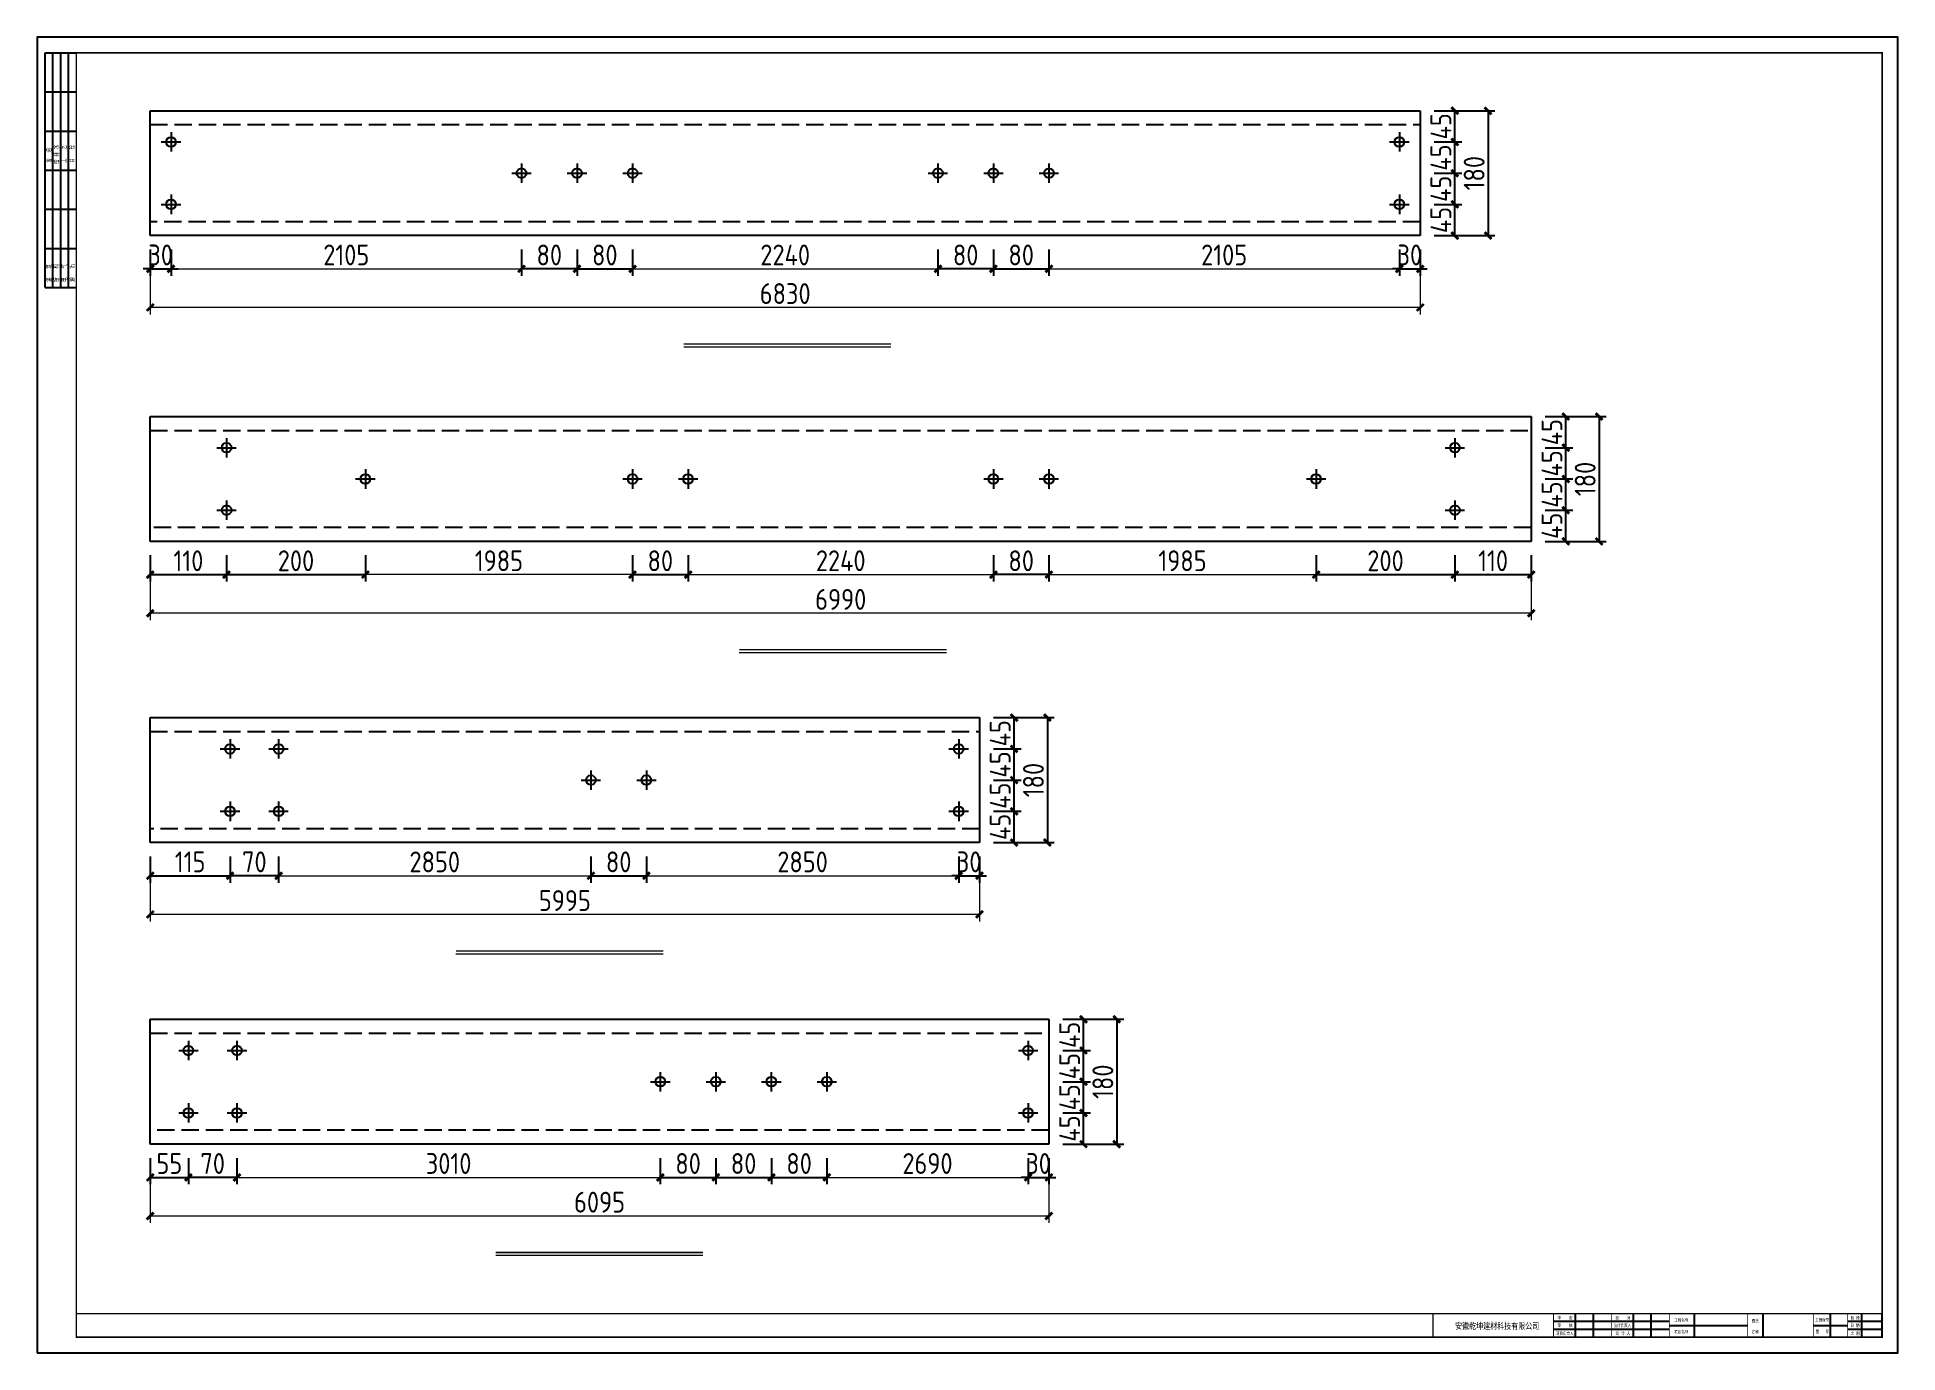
# Model space of a CAD drawing. Extents: x -196983 to 471790, y -783661 to 190401.
# Drawn here: x 317265 to 344076, y -106617 to -87654 of the extents above; entities that cross this region are included whole.
import ezdxf

# ---------------------------------------------------------------- set-up
doc = ezdxf.new("R2010")
doc.units = 0
doc.header["$LTSCALE"] = 1000
doc.header["$MEASUREMENT"] = 0
doc.linetypes.add('DASH', pattern=[0.35, 0.25, -0.1])
doc.layers.add('_TCH_MASK', color=7, linetype='Continuous')
doc.layers.add('PUB_TITLE', color=4, linetype='Continuous')
doc.styles.get("Standard").update_dxf_attribs({"font": 'gbenor.shx', "bigfont": 'gbcbig.shx'})
doc.styles.add('图框', font='')
doc.styles.get('图框').set_extended_font_data('SimSun')
doc.dimstyles.get("Standard").update_dxf_attribs({"dimscale": 100, "dimtxt": 3.5, "dimasz": 1, "dimexe": 2.5, "dimexo": 3, "dimgap": 1.5, "dimtad": 1, "dimdec": 0, "dimzin": 0, "dimdsep": 46, "dimtxsty": 'Standard', "dimblk": 'ARCHTICK', "dimcen": 0.09, "dimadec": 0, "dimazin": 0, "dimtfac": 1, "dimtdec": 0, "dimtix": 1, "dimtmove": 2, "dimatfit": 3, "dimfxl": 1, "dimtolj": 1, "dimtzin": 0, "dimarcsym": 0})

msp = doc.modelspace()

# ---------------------------------------------------------------- texts
at = {"layer": '_TCH_MASK', "lineweight": 15, "char_height": 300, "attachment_point": 5}
for s, insert in [('\\A1;2105', (321718.6, -90792.6)), ('\\A1;2240', (328043.6, -90792.6)), ('\\A1;2105', (334368.6, -90792.6)), ('\\A1;6830', (328043.6, -91349.7)), ('\\A1;1985', (323918.6, -95200.5)), ('\\A1;2240', (328843.6, -95200.5)), ('\\A1;1985', (333768.6, -95200.5)), ('\\A1;6990', (328843.6, -95757.7)), ('\\A1;2850', (322993.6, -99541.3)), ('\\A1;2850', (328293.6, -99541.3)), ('\\A1;5995', (324868.6, -100098.4)), ('\\A1;3010', (323193.6, -103888.8)), ('\\A1;2690', (330093.6, -103888.8)), ('\\A1;6095', (325368.6, -104445.9))]:
    msp.add_mtext(s, dxfattribs=dict(at, insert=insert))

# ---------------------------------------------------------------- blocks, each defined once
blk = doc.blocks.new('_ArchTick')
at = {"color": 0, "linetype": 'ByBlock', "const_width": 0.4}
blk.add_lwpolyline([(-0.5, -0.5), (0.5, 0.5)], dxfattribs=at)
blk = doc.blocks.new('*D1357')
at = {"layer": '_TCH_MASK', "color": 0, "lineweight": -2}
for p, q in [((318894, -90714), (318894, -91093)), ((319194, -90714), (319194, -91093)), ((318894, -90993), (318794, -90993)), ((318894, -90993), (319194, -90993)), ((319194, -90993), (319294, -90993))]:
    blk.add_line(p, q, dxfattribs=at)
at = {"layer": 'Defpoints', "color": 0}
for p in [(318894, -90514), (319194, -90514), (319194, -90993)]:
    blk.add_point(p, dxfattribs=at)
at = {"layer": '_TCH_MASK', "color": 0, "lineweight": -2, "xscale": 100, "yscale": 100, "zscale": 100}
blk.add_blockref('_ArchTick', (318894, -90993), dxfattribs=at)
at = {"layer": '_TCH_MASK', "color": 0, "lineweight": -2, "xscale": 100, "yscale": 100, "zscale": 100, "rotation": 180}
blk.add_blockref('_ArchTick', (319194, -90993), dxfattribs=at)
at = {"layer": '_TCH_MASK', "color": 0, "lineweight": 15, "insert": (319044, -90793), "char_height": 300, "attachment_point": 5}
blk.add_mtext('\\A1;30', dxfattribs=at)
blk = doc.blocks.new('*D1474')
at = {"layer": '_TCH_MASK', "color": 0, "lineweight": -2}
for p, q in [((336894, -90714), (336894, -91093)), ((337194, -90714), (337194, -91093)), ((336894, -90993), (336794, -90993)), ((336894, -90993), (337194, -90993)), ((337194, -90993), (337294, -90993))]:
    blk.add_line(p, q, dxfattribs=at)
at = {"layer": 'Defpoints', "color": 0}
for p in [(336894, -90514), (337194, -90514), (337194, -90993)]:
    blk.add_point(p, dxfattribs=at)
at = {"layer": '_TCH_MASK', "color": 0, "lineweight": -2, "xscale": 100, "yscale": 100, "zscale": 100}
blk.add_blockref('_ArchTick', (336894, -90993), dxfattribs=at)
at = {"layer": '_TCH_MASK', "color": 0, "lineweight": -2, "xscale": 100, "yscale": 100, "zscale": 100, "rotation": 180}
blk.add_blockref('_ArchTick', (337194, -90993), dxfattribs=at)
at = {"layer": '_TCH_MASK', "color": 0, "lineweight": 15, "insert": (337044, -90793), "char_height": 300, "attachment_point": 5}
blk.add_mtext('\\A1;30', dxfattribs=at)
blk = doc.blocks.new('*D1358')
at = {"layer": '_TCH_MASK', "color": 0, "lineweight": -2}
for p, q in [((337394, -90064), (337792, -90064)), ((337692, -90514), (337692, -90064)), ((337394, -90514), (337792, -90514))]:
    blk.add_line(p, q, dxfattribs=at)
at = {"layer": 'Defpoints', "color": 0}
for p in [(337194, -90064), (337692, -90064), (337194, -90514)]:
    blk.add_point(p, dxfattribs=at)
at = {"layer": '_TCH_MASK', "color": 0, "lineweight": -2, "xscale": 100, "yscale": 100, "zscale": 100}
for p, rotation in [((337692, -90064), 90), ((337692, -90514), 270)]:
    blk.add_blockref('_ArchTick', p, dxfattribs=dict(at, rotation=rotation))
at = {"layer": '_TCH_MASK', "color": 0, "lineweight": 15, "insert": (337492, -90289), "char_height": 300, "attachment_point": 5, "rotation": 90}
blk.add_mtext('\\A1;45', dxfattribs=at)
blk = doc.blocks.new('*D1480')
at = {"layer": '_TCH_MASK', "color": 0, "lineweight": -2}
for p, q in [((337394, -89614), (337792, -89614)), ((337692, -90064), (337692, -89614)), ((337394, -90064), (337792, -90064))]:
    blk.add_line(p, q, dxfattribs=at)
at = {"layer": 'Defpoints', "color": 0}
for p in [(337194, -89614), (337692, -89614), (337194, -90064)]:
    blk.add_point(p, dxfattribs=at)
at = {"layer": '_TCH_MASK', "color": 0, "lineweight": -2, "xscale": 100, "yscale": 100, "zscale": 100}
for p, rotation in [((337692, -89614), 90), ((337692, -90064), 270)]:
    blk.add_blockref('_ArchTick', p, dxfattribs=dict(at, rotation=rotation))
at = {"layer": '_TCH_MASK', "color": 0, "lineweight": 15, "insert": (337492, -89839), "char_height": 300, "attachment_point": 5, "rotation": 90}
blk.add_mtext('\\A1;45', dxfattribs=at)
blk = doc.blocks.new('*D1481')
at = {"layer": '_TCH_MASK', "color": 0, "lineweight": -2}
for p, q in [((337394, -89164), (337792, -89164)), ((337692, -89614), (337692, -89164)), ((337394, -89614), (337792, -89614))]:
    blk.add_line(p, q, dxfattribs=at)
at = {"layer": 'Defpoints', "color": 0}
for p in [(337194, -89164), (337692, -89164), (337194, -89614)]:
    blk.add_point(p, dxfattribs=at)
at = {"layer": '_TCH_MASK', "color": 0, "lineweight": -2, "xscale": 100, "yscale": 100, "zscale": 100}
for p, rotation in [((337692, -89164), 90), ((337692, -89614), 270)]:
    blk.add_blockref('_ArchTick', p, dxfattribs=dict(at, rotation=rotation))
at = {"layer": '_TCH_MASK', "color": 0, "lineweight": 15, "insert": (337492, -89389), "char_height": 300, "attachment_point": 5, "rotation": 90}
blk.add_mtext('\\A1;45', dxfattribs=at)
blk = doc.blocks.new('*D1482')
at = {"layer": '_TCH_MASK', "color": 0, "lineweight": -2}
for p, q in [((337394, -88714), (337792, -88714)), ((337692, -89164), (337692, -88714)), ((337394, -89164), (337792, -89164))]:
    blk.add_line(p, q, dxfattribs=at)
at = {"layer": 'Defpoints', "color": 0}
for p in [(337194, -88714), (337692, -88714), (337194, -89164)]:
    blk.add_point(p, dxfattribs=at)
at = {"layer": '_TCH_MASK', "color": 0, "lineweight": -2, "xscale": 100, "yscale": 100, "zscale": 100}
for p, rotation in [((337692, -88714), 90), ((337692, -89164), 270)]:
    blk.add_blockref('_ArchTick', p, dxfattribs=dict(at, rotation=rotation))
at = {"layer": '_TCH_MASK', "color": 0, "lineweight": 15, "insert": (337492, -88939), "char_height": 300, "attachment_point": 5, "rotation": 90}
blk.add_mtext('\\A1;45', dxfattribs=at)
blk = doc.blocks.new('*D1483')
at = {"layer": '_TCH_MASK', "color": 0, "lineweight": -2}
for p, q in [((337394, -88714), (338271, -88714)), ((338171, -88714), (338171, -90514)), ((337394, -90514), (338271, -90514))]:
    blk.add_line(p, q, dxfattribs=at)
at = {"layer": 'Defpoints', "color": 0}
for p in [(337194, -88714), (337194, -90514), (338171, -90514)]:
    blk.add_point(p, dxfattribs=at)
at = {"layer": '_TCH_MASK', "color": 0, "lineweight": -2, "xscale": 100, "yscale": 100, "zscale": 100}
for p, rotation in [((338171, -88714), 90), ((338171, -90514), 270)]:
    blk.add_blockref('_ArchTick', p, dxfattribs=dict(at, rotation=rotation))
at = {"layer": '_TCH_MASK', "color": 0, "lineweight": 15, "insert": (337971, -89614), "char_height": 300, "attachment_point": 5, "rotation": 90}
blk.add_mtext('\\A1;180', dxfattribs=at)
blk = doc.blocks.new('*D1299')
at = {"layer": '_TCH_MASK', "color": 0, "lineweight": -2}
for p, q in [((331044, -90714), (331044, -91093)), ((331844, -90714), (331844, -91093)), ((331044, -90993), (331844, -90993))]:
    blk.add_line(p, q, dxfattribs=at)
at = {"layer": 'Defpoints', "color": 0}
for p in [(331044, -90514), (331844, -90514), (331844, -90993)]:
    blk.add_point(p, dxfattribs=at)
at = {"layer": '_TCH_MASK', "color": 0, "lineweight": -2, "xscale": 100, "yscale": 100, "zscale": 100, "rotation": 180}
blk.add_blockref('_ArchTick', (331044, -90993), dxfattribs=at)
at = {"layer": '_TCH_MASK', "color": 0, "lineweight": -2, "xscale": 100, "yscale": 100, "zscale": 100}
blk.add_blockref('_ArchTick', (331844, -90993), dxfattribs=at)
at = {"layer": '_TCH_MASK', "color": 0, "lineweight": 15, "insert": (331444, -90793), "char_height": 300, "attachment_point": 5}
blk.add_mtext('\\A1;80', dxfattribs=at)
blk = doc.blocks.new('*D1300')
at = {"layer": '_TCH_MASK', "color": 0, "lineweight": -2}
for p, q in [((330244, -90714), (330244, -91093)), ((331044, -90714), (331044, -91093)), ((331044, -90993), (330244, -90993))]:
    blk.add_line(p, q, dxfattribs=at)
at = {"layer": 'Defpoints', "color": 0}
for p in [(330244, -90514), (331044, -90514), (330244, -90993)]:
    blk.add_point(p, dxfattribs=at)
at = {"layer": '_TCH_MASK', "color": 0, "lineweight": -2, "xscale": 100, "yscale": 100, "zscale": 100, "rotation": 180}
blk.add_blockref('_ArchTick', (330244, -90993), dxfattribs=at)
at = {"layer": '_TCH_MASK', "color": 0, "lineweight": -2, "xscale": 100, "yscale": 100, "zscale": 100}
blk.add_blockref('_ArchTick', (331044, -90993), dxfattribs=at)
at = {"layer": '_TCH_MASK', "color": 0, "lineweight": 15, "insert": (330644, -90793), "char_height": 300, "attachment_point": 5}
blk.add_mtext('\\A1;80', dxfattribs=at)
blk = doc.blocks.new('*D1301')
at = {"layer": '_TCH_MASK', "color": 0, "lineweight": -2}
for p, q in [((325044, -90714), (325044, -91093)), ((325844, -90714), (325844, -91093)), ((325044, -90993), (325844, -90993))]:
    blk.add_line(p, q, dxfattribs=at)
at = {"layer": 'Defpoints', "color": 0}
for p in [(325044, -90514), (325844, -90514), (325844, -90993)]:
    blk.add_point(p, dxfattribs=at)
at = {"layer": '_TCH_MASK', "color": 0, "lineweight": -2, "xscale": 100, "yscale": 100, "zscale": 100, "rotation": 180}
blk.add_blockref('_ArchTick', (325044, -90993), dxfattribs=at)
at = {"layer": '_TCH_MASK', "color": 0, "lineweight": -2, "xscale": 100, "yscale": 100, "zscale": 100}
blk.add_blockref('_ArchTick', (325844, -90993), dxfattribs=at)
at = {"layer": '_TCH_MASK', "color": 0, "lineweight": 15, "insert": (325444, -90793), "char_height": 300, "attachment_point": 5}
blk.add_mtext('\\A1;80', dxfattribs=at)
blk = doc.blocks.new('*D1302')
at = {"layer": '_TCH_MASK', "color": 0, "lineweight": -2}
for p, q in [((324244, -90714), (324244, -91093)), ((325044, -90714), (325044, -91093)), ((325044, -90993), (324244, -90993))]:
    blk.add_line(p, q, dxfattribs=at)
at = {"layer": 'Defpoints', "color": 0}
for p in [(324244, -90514), (325044, -90514), (324244, -90993)]:
    blk.add_point(p, dxfattribs=at)
at = {"layer": '_TCH_MASK', "color": 0, "lineweight": -2, "xscale": 100, "yscale": 100, "zscale": 100, "rotation": 180}
blk.add_blockref('_ArchTick', (324244, -90993), dxfattribs=at)
at = {"layer": '_TCH_MASK', "color": 0, "lineweight": -2, "xscale": 100, "yscale": 100, "zscale": 100}
blk.add_blockref('_ArchTick', (325044, -90993), dxfattribs=at)
at = {"layer": '_TCH_MASK', "color": 0, "lineweight": 15, "insert": (324644, -90793), "char_height": 300, "attachment_point": 5}
blk.add_mtext('\\A1;80', dxfattribs=at)
blk = doc.blocks.new('*D1303')
at = {"layer": '_TCH_MASK', "color": 0, "lineweight": -2}
for p, q in [((318894, -95122), (318894, -95501)), ((319994, -95122), (319994, -95501)), ((318894, -95401), (319994, -95401))]:
    blk.add_line(p, q, dxfattribs=at)
at = {"layer": 'Defpoints', "color": 0}
for p in [(318894, -94922), (319994, -94922), (319994, -95401)]:
    blk.add_point(p, dxfattribs=at)
at = {"layer": '_TCH_MASK', "color": 0, "lineweight": -2, "xscale": 100, "yscale": 100, "zscale": 100, "rotation": 180}
blk.add_blockref('_ArchTick', (318894, -95401), dxfattribs=at)
at = {"layer": '_TCH_MASK', "color": 0, "lineweight": -2, "xscale": 100, "yscale": 100, "zscale": 100}
blk.add_blockref('_ArchTick', (319994, -95401), dxfattribs=at)
at = {"layer": '_TCH_MASK', "color": 0, "lineweight": 15, "insert": (319444, -95201), "char_height": 300, "attachment_point": 5}
blk.add_mtext('\\A1;110', dxfattribs=at)
blk = doc.blocks.new('*D1304')
at = {"layer": '_TCH_MASK', "color": 0, "lineweight": -2}
for p, q in [((319994, -95122), (319994, -95501)), ((321994, -95122), (321994, -95501)), ((319994, -95401), (321994, -95401))]:
    blk.add_line(p, q, dxfattribs=at)
at = {"layer": 'Defpoints', "color": 0}
for p in [(319994, -94922), (321994, -94922), (321994, -95401)]:
    blk.add_point(p, dxfattribs=at)
at = {"layer": '_TCH_MASK', "color": 0, "lineweight": -2, "xscale": 100, "yscale": 100, "zscale": 100, "rotation": 180}
blk.add_blockref('_ArchTick', (319994, -95401), dxfattribs=at)
at = {"layer": '_TCH_MASK', "color": 0, "lineweight": -2, "xscale": 100, "yscale": 100, "zscale": 100}
blk.add_blockref('_ArchTick', (321994, -95401), dxfattribs=at)
at = {"layer": '_TCH_MASK', "color": 0, "lineweight": 15, "insert": (320994, -95201), "char_height": 300, "attachment_point": 5}
blk.add_mtext('\\A1;200', dxfattribs=at)
blk = doc.blocks.new('*D1305')
at = {"layer": '_TCH_MASK', "color": 0, "lineweight": -2}
for p, q in [((335694, -95122), (335694, -95501)), ((337694, -95122), (337694, -95501)), ((335694, -95401), (337694, -95401))]:
    blk.add_line(p, q, dxfattribs=at)
at = {"layer": 'Defpoints', "color": 0}
for p in [(335694, -94922), (337694, -94922), (337694, -95401)]:
    blk.add_point(p, dxfattribs=at)
at = {"layer": '_TCH_MASK', "color": 0, "lineweight": -2, "xscale": 100, "yscale": 100, "zscale": 100, "rotation": 180}
blk.add_blockref('_ArchTick', (335694, -95401), dxfattribs=at)
at = {"layer": '_TCH_MASK', "color": 0, "lineweight": -2, "xscale": 100, "yscale": 100, "zscale": 100}
blk.add_blockref('_ArchTick', (337694, -95401), dxfattribs=at)
at = {"layer": '_TCH_MASK', "color": 0, "lineweight": 15, "insert": (336694, -95201), "char_height": 300, "attachment_point": 5}
blk.add_mtext('\\A1;200', dxfattribs=at)
blk = doc.blocks.new('*D1410')
at = {"layer": '_TCH_MASK', "color": 0, "lineweight": -2}
for p, q in [((337694, -95122), (337694, -95501)), ((338794, -95122), (338794, -95501)), ((337694, -95401), (338794, -95401))]:
    blk.add_line(p, q, dxfattribs=at)
at = {"layer": 'Defpoints', "color": 0}
for p in [(337694, -94922), (338794, -94922), (338794, -95401)]:
    blk.add_point(p, dxfattribs=at)
at = {"layer": '_TCH_MASK', "color": 0, "lineweight": -2, "xscale": 100, "yscale": 100, "zscale": 100, "rotation": 180}
blk.add_blockref('_ArchTick', (337694, -95401), dxfattribs=at)
at = {"layer": '_TCH_MASK', "color": 0, "lineweight": -2, "xscale": 100, "yscale": 100, "zscale": 100}
blk.add_blockref('_ArchTick', (338794, -95401), dxfattribs=at)
at = {"layer": '_TCH_MASK', "color": 0, "lineweight": 15, "insert": (338244, -95201), "char_height": 300, "attachment_point": 5}
blk.add_mtext('\\A1;110', dxfattribs=at)
blk = doc.blocks.new('*D1306')
at = {"layer": '_TCH_MASK', "color": 0, "lineweight": -2}
for p, q in [((338994, -94472), (339392, -94472)), ((339292, -94922), (339292, -94472)), ((338994, -94922), (339392, -94922))]:
    blk.add_line(p, q, dxfattribs=at)
at = {"layer": 'Defpoints', "color": 0}
for p in [(338794, -94472), (339292, -94472), (338794, -94922)]:
    blk.add_point(p, dxfattribs=at)
at = {"layer": '_TCH_MASK', "color": 0, "lineweight": -2, "xscale": 100, "yscale": 100, "zscale": 100}
for p, rotation in [((339292, -94472), 90), ((339292, -94922), 270)]:
    blk.add_blockref('_ArchTick', p, dxfattribs=dict(at, rotation=rotation))
at = {"layer": '_TCH_MASK', "color": 0, "lineweight": 15, "insert": (339092, -94697), "char_height": 300, "attachment_point": 5, "rotation": 90}
blk.add_mtext('\\A1;45', dxfattribs=at)
blk = doc.blocks.new('*D1411')
at = {"layer": '_TCH_MASK', "color": 0, "lineweight": -2}
for p, q in [((338994, -94022), (339392, -94022)), ((339292, -94472), (339292, -94022)), ((338994, -94472), (339392, -94472))]:
    blk.add_line(p, q, dxfattribs=at)
at = {"layer": 'Defpoints', "color": 0}
for p in [(338794, -94022), (339292, -94022), (338794, -94472)]:
    blk.add_point(p, dxfattribs=at)
at = {"layer": '_TCH_MASK', "color": 0, "lineweight": -2, "xscale": 100, "yscale": 100, "zscale": 100}
for p, rotation in [((339292, -94022), 90), ((339292, -94472), 270)]:
    blk.add_blockref('_ArchTick', p, dxfattribs=dict(at, rotation=rotation))
at = {"layer": '_TCH_MASK', "color": 0, "lineweight": 15, "insert": (339092, -94247), "char_height": 300, "attachment_point": 5, "rotation": 90}
blk.add_mtext('\\A1;45', dxfattribs=at)
blk = doc.blocks.new('*D1412')
at = {"layer": '_TCH_MASK', "color": 0, "lineweight": -2}
for p, q in [((338994, -93572), (339392, -93572)), ((339292, -94022), (339292, -93572)), ((338994, -94022), (339392, -94022))]:
    blk.add_line(p, q, dxfattribs=at)
at = {"layer": 'Defpoints', "color": 0}
for p in [(338794, -93572), (339292, -93572), (338794, -94022)]:
    blk.add_point(p, dxfattribs=at)
at = {"layer": '_TCH_MASK', "color": 0, "lineweight": -2, "xscale": 100, "yscale": 100, "zscale": 100}
for p, rotation in [((339292, -93572), 90), ((339292, -94022), 270)]:
    blk.add_blockref('_ArchTick', p, dxfattribs=dict(at, rotation=rotation))
at = {"layer": '_TCH_MASK', "color": 0, "lineweight": 15, "insert": (339092, -93797), "char_height": 300, "attachment_point": 5, "rotation": 90}
blk.add_mtext('\\A1;45', dxfattribs=at)
blk = doc.blocks.new('*D1413')
at = {"layer": '_TCH_MASK', "color": 0, "lineweight": -2}
for p, q in [((338994, -93122), (339392, -93122)), ((339292, -93572), (339292, -93122)), ((338994, -93572), (339392, -93572))]:
    blk.add_line(p, q, dxfattribs=at)
at = {"layer": 'Defpoints', "color": 0}
for p in [(338794, -93122), (339292, -93122), (338794, -93572)]:
    blk.add_point(p, dxfattribs=at)
at = {"layer": '_TCH_MASK', "color": 0, "lineweight": -2, "xscale": 100, "yscale": 100, "zscale": 100}
for p, rotation in [((339292, -93122), 90), ((339292, -93572), 270)]:
    blk.add_blockref('_ArchTick', p, dxfattribs=dict(at, rotation=rotation))
at = {"layer": '_TCH_MASK', "color": 0, "lineweight": 15, "insert": (339092, -93347), "char_height": 300, "attachment_point": 5, "rotation": 90}
blk.add_mtext('\\A1;45', dxfattribs=at)
blk = doc.blocks.new('*D1414')
at = {"layer": '_TCH_MASK', "color": 0, "lineweight": -2}
for p, q in [((338994, -93122), (339871, -93122)), ((339771, -93122), (339771, -94922)), ((338994, -94922), (339871, -94922))]:
    blk.add_line(p, q, dxfattribs=at)
at = {"layer": 'Defpoints', "color": 0}
for p in [(338794, -93122), (338794, -94922), (339771, -94922)]:
    blk.add_point(p, dxfattribs=at)
at = {"layer": '_TCH_MASK', "color": 0, "lineweight": -2, "xscale": 100, "yscale": 100, "zscale": 100}
for p, rotation in [((339771, -93122), 90), ((339771, -94922), 270)]:
    blk.add_blockref('_ArchTick', p, dxfattribs=dict(at, rotation=rotation))
at = {"layer": '_TCH_MASK', "color": 0, "lineweight": 15, "insert": (339571, -94022), "char_height": 300, "attachment_point": 5, "rotation": 90}
blk.add_mtext('\\A1;180', dxfattribs=at)
blk = doc.blocks.new('*D1307')
at = {"layer": '_TCH_MASK', "color": 0, "lineweight": -2}
for p, q in [((331044, -95122), (331044, -95501)), ((331844, -95122), (331844, -95501)), ((331844, -95401), (331044, -95401))]:
    blk.add_line(p, q, dxfattribs=at)
at = {"layer": 'Defpoints', "color": 0}
for p in [(331044, -94922), (331844, -94922), (331044, -95401)]:
    blk.add_point(p, dxfattribs=at)
at = {"layer": '_TCH_MASK', "color": 0, "lineweight": -2, "xscale": 100, "yscale": 100, "zscale": 100, "rotation": 180}
blk.add_blockref('_ArchTick', (331044, -95401), dxfattribs=at)
at = {"layer": '_TCH_MASK', "color": 0, "lineweight": -2, "xscale": 100, "yscale": 100, "zscale": 100}
blk.add_blockref('_ArchTick', (331844, -95401), dxfattribs=at)
at = {"layer": '_TCH_MASK', "color": 0, "lineweight": 15, "insert": (331444, -95201), "char_height": 300, "attachment_point": 5}
blk.add_mtext('\\A1;80', dxfattribs=at)
blk = doc.blocks.new('*D1308')
at = {"layer": '_TCH_MASK', "color": 0, "lineweight": -2}
for p, q in [((325844, -95122), (325844, -95501)), ((326644, -95122), (326644, -95501)), ((325844, -95401), (326644, -95401))]:
    blk.add_line(p, q, dxfattribs=at)
at = {"layer": 'Defpoints', "color": 0}
for p in [(325844, -94922), (326644, -94922), (326644, -95401)]:
    blk.add_point(p, dxfattribs=at)
at = {"layer": '_TCH_MASK', "color": 0, "lineweight": -2, "xscale": 100, "yscale": 100, "zscale": 100, "rotation": 180}
blk.add_blockref('_ArchTick', (325844, -95401), dxfattribs=at)
at = {"layer": '_TCH_MASK', "color": 0, "lineweight": -2, "xscale": 100, "yscale": 100, "zscale": 100}
blk.add_blockref('_ArchTick', (326644, -95401), dxfattribs=at)
at = {"layer": '_TCH_MASK', "color": 0, "lineweight": 15, "insert": (326244, -95201), "char_height": 300, "attachment_point": 5}
blk.add_mtext('\\A1;80', dxfattribs=at)
blk = doc.blocks.new('*D1309')
at = {"layer": '_TCH_MASK', "color": 0, "lineweight": -2}
for p, q in [((318894, -99462), (318894, -99841)), ((320044, -99462), (320044, -99841)), ((318894, -99741), (320044, -99741))]:
    blk.add_line(p, q, dxfattribs=at)
at = {"layer": 'Defpoints', "color": 0}
for p in [(318894, -99262), (320044, -99262), (320044, -99741)]:
    blk.add_point(p, dxfattribs=at)
at = {"layer": '_TCH_MASK', "color": 0, "lineweight": -2, "xscale": 100, "yscale": 100, "zscale": 100, "rotation": 180}
blk.add_blockref('_ArchTick', (318894, -99741), dxfattribs=at)
at = {"layer": '_TCH_MASK', "color": 0, "lineweight": -2, "xscale": 100, "yscale": 100, "zscale": 100}
blk.add_blockref('_ArchTick', (320044, -99741), dxfattribs=at)
at = {"layer": '_TCH_MASK', "color": 0, "lineweight": 15, "insert": (319469, -99541), "char_height": 300, "attachment_point": 5}
blk.add_mtext('\\A1;115', dxfattribs=at)
blk = doc.blocks.new('*D1310')
at = {"layer": '_TCH_MASK', "color": 0, "lineweight": -2}
for p, q in [((325244, -99462), (325244, -99841)), ((326044, -99462), (326044, -99841)), ((325244, -99741), (326044, -99741))]:
    blk.add_line(p, q, dxfattribs=at)
at = {"layer": 'Defpoints', "color": 0}
for p in [(325244, -99262), (326044, -99262), (326044, -99741)]:
    blk.add_point(p, dxfattribs=at)
at = {"layer": '_TCH_MASK', "color": 0, "lineweight": -2, "xscale": 100, "yscale": 100, "zscale": 100, "rotation": 180}
blk.add_blockref('_ArchTick', (325244, -99741), dxfattribs=at)
at = {"layer": '_TCH_MASK', "color": 0, "lineweight": -2, "xscale": 100, "yscale": 100, "zscale": 100}
blk.add_blockref('_ArchTick', (326044, -99741), dxfattribs=at)
at = {"layer": '_TCH_MASK', "color": 0, "lineweight": 15, "insert": (325644, -99541), "char_height": 300, "attachment_point": 5}
blk.add_mtext('\\A1;80', dxfattribs=at)
blk = doc.blocks.new('*D1415')
at = {"layer": '_TCH_MASK', "color": 0, "lineweight": -2}
for p, q in [((330544, -99462), (330544, -99841)), ((330844, -99462), (330844, -99841)), ((330544, -99741), (330444, -99741)), ((330544, -99741), (330844, -99741)), ((330844, -99741), (330944, -99741))]:
    blk.add_line(p, q, dxfattribs=at)
at = {"layer": 'Defpoints', "color": 0}
for p in [(330544, -99262), (330844, -99262), (330844, -99741)]:
    blk.add_point(p, dxfattribs=at)
at = {"layer": '_TCH_MASK', "color": 0, "lineweight": -2, "xscale": 100, "yscale": 100, "zscale": 100}
blk.add_blockref('_ArchTick', (330544, -99741), dxfattribs=at)
at = {"layer": '_TCH_MASK', "color": 0, "lineweight": -2, "xscale": 100, "yscale": 100, "zscale": 100, "rotation": 180}
blk.add_blockref('_ArchTick', (330844, -99741), dxfattribs=at)
at = {"layer": '_TCH_MASK', "color": 0, "lineweight": 15, "insert": (330694, -99541), "char_height": 300, "attachment_point": 5}
blk.add_mtext('\\A1;30', dxfattribs=at)
blk = doc.blocks.new('*D1311')
at = {"layer": '_TCH_MASK', "color": 0, "lineweight": -2}
for p, q in [((331044, -98812), (331442, -98812)), ((331342, -99262), (331342, -98812)), ((331044, -99262), (331442, -99262))]:
    blk.add_line(p, q, dxfattribs=at)
at = {"layer": 'Defpoints', "color": 0}
for p in [(330844, -98812), (331342, -98812), (330844, -99262)]:
    blk.add_point(p, dxfattribs=at)
at = {"layer": '_TCH_MASK', "color": 0, "lineweight": -2, "xscale": 100, "yscale": 100, "zscale": 100}
for p, rotation in [((331342, -98812), 90), ((331342, -99262), 270)]:
    blk.add_blockref('_ArchTick', p, dxfattribs=dict(at, rotation=rotation))
at = {"layer": '_TCH_MASK', "color": 0, "lineweight": 15, "insert": (331142, -99037), "char_height": 300, "attachment_point": 5, "rotation": 90}
blk.add_mtext('\\A1;45', dxfattribs=at)
blk = doc.blocks.new('*D1416')
at = {"layer": '_TCH_MASK', "color": 0, "lineweight": -2}
for p, q in [((331044, -98362), (331442, -98362)), ((331342, -98812), (331342, -98362)), ((331044, -98812), (331442, -98812))]:
    blk.add_line(p, q, dxfattribs=at)
at = {"layer": 'Defpoints', "color": 0}
for p in [(330844, -98362), (331342, -98362), (330844, -98812)]:
    blk.add_point(p, dxfattribs=at)
at = {"layer": '_TCH_MASK', "color": 0, "lineweight": -2, "xscale": 100, "yscale": 100, "zscale": 100}
for p, rotation in [((331342, -98362), 90), ((331342, -98812), 270)]:
    blk.add_blockref('_ArchTick', p, dxfattribs=dict(at, rotation=rotation))
at = {"layer": '_TCH_MASK', "color": 0, "lineweight": 15, "insert": (331142, -98587), "char_height": 300, "attachment_point": 5, "rotation": 90}
blk.add_mtext('\\A1;45', dxfattribs=at)
blk = doc.blocks.new('*D1417')
at = {"layer": '_TCH_MASK', "color": 0, "lineweight": -2}
for p, q in [((331044, -97912), (331442, -97912)), ((331342, -98362), (331342, -97912)), ((331044, -98362), (331442, -98362))]:
    blk.add_line(p, q, dxfattribs=at)
at = {"layer": 'Defpoints', "color": 0}
for p in [(330844, -97912), (331342, -97912), (330844, -98362)]:
    blk.add_point(p, dxfattribs=at)
at = {"layer": '_TCH_MASK', "color": 0, "lineweight": -2, "xscale": 100, "yscale": 100, "zscale": 100}
for p, rotation in [((331342, -97912), 90), ((331342, -98362), 270)]:
    blk.add_blockref('_ArchTick', p, dxfattribs=dict(at, rotation=rotation))
at = {"layer": '_TCH_MASK', "color": 0, "lineweight": 15, "insert": (331142, -98137), "char_height": 300, "attachment_point": 5, "rotation": 90}
blk.add_mtext('\\A1;45', dxfattribs=at)
blk = doc.blocks.new('*D1418')
at = {"layer": '_TCH_MASK', "color": 0, "lineweight": -2}
for p, q in [((331044, -97462), (331442, -97462)), ((331342, -97912), (331342, -97462)), ((331044, -97912), (331442, -97912))]:
    blk.add_line(p, q, dxfattribs=at)
at = {"layer": 'Defpoints', "color": 0}
for p in [(330844, -97462), (331342, -97462), (330844, -97912)]:
    blk.add_point(p, dxfattribs=at)
at = {"layer": '_TCH_MASK', "color": 0, "lineweight": -2, "xscale": 100, "yscale": 100, "zscale": 100}
for p, rotation in [((331342, -97462), 90), ((331342, -97912), 270)]:
    blk.add_blockref('_ArchTick', p, dxfattribs=dict(at, rotation=rotation))
at = {"layer": '_TCH_MASK', "color": 0, "lineweight": 15, "insert": (331142, -97687), "char_height": 300, "attachment_point": 5, "rotation": 90}
blk.add_mtext('\\A1;45', dxfattribs=at)
blk = doc.blocks.new('*D1419')
at = {"layer": '_TCH_MASK', "color": 0, "lineweight": -2}
for p, q in [((331044, -97462), (331921, -97462)), ((331821, -97462), (331821, -99262)), ((331044, -99262), (331921, -99262))]:
    blk.add_line(p, q, dxfattribs=at)
at = {"layer": 'Defpoints', "color": 0}
for p in [(330844, -97462), (330844, -99262), (331821, -99262)]:
    blk.add_point(p, dxfattribs=at)
at = {"layer": '_TCH_MASK', "color": 0, "lineweight": -2, "xscale": 100, "yscale": 100, "zscale": 100}
for p, rotation in [((331821, -97462), 90), ((331821, -99262), 270)]:
    blk.add_blockref('_ArchTick', p, dxfattribs=dict(at, rotation=rotation))
at = {"layer": '_TCH_MASK', "color": 0, "lineweight": 15, "insert": (331621, -98362), "char_height": 300, "attachment_point": 5, "rotation": 90}
blk.add_mtext('\\A1;180', dxfattribs=at)
blk = doc.blocks.new('*D1312')
at = {"layer": '_TCH_MASK', "color": 0, "lineweight": -2}
for p, q in [((320044, -99462), (320044, -99841)), ((320744, -99462), (320744, -99841)), ((320744, -99741), (320044, -99741))]:
    blk.add_line(p, q, dxfattribs=at)
at = {"layer": 'Defpoints', "color": 0}
for p in [(320044, -99262), (320744, -99262), (320044, -99741)]:
    blk.add_point(p, dxfattribs=at)
at = {"layer": '_TCH_MASK', "color": 0, "lineweight": -2, "xscale": 100, "yscale": 100, "zscale": 100, "rotation": 180}
blk.add_blockref('_ArchTick', (320044, -99741), dxfattribs=at)
at = {"layer": '_TCH_MASK', "color": 0, "lineweight": -2, "xscale": 100, "yscale": 100, "zscale": 100}
blk.add_blockref('_ArchTick', (320744, -99741), dxfattribs=at)
at = {"layer": '_TCH_MASK', "color": 0, "lineweight": 15, "insert": (320394, -99541), "char_height": 300, "attachment_point": 5}
blk.add_mtext('\\A1;70', dxfattribs=at)
blk = doc.blocks.new('*D1313')
at = {"layer": '_TCH_MASK', "color": 0, "lineweight": -2}
for p, q in [((318894, -103810), (318894, -104189)), ((319444, -103810), (319444, -104189)), ((318894, -104089), (319444, -104089))]:
    blk.add_line(p, q, dxfattribs=at)
at = {"layer": 'Defpoints', "color": 0}
for p in [(318894, -103610), (319444, -103610), (319444, -104089)]:
    blk.add_point(p, dxfattribs=at)
at = {"layer": '_TCH_MASK', "color": 0, "lineweight": -2, "xscale": 100, "yscale": 100, "zscale": 100, "rotation": 180}
blk.add_blockref('_ArchTick', (318894, -104089), dxfattribs=at)
at = {"layer": '_TCH_MASK', "color": 0, "lineweight": -2, "xscale": 100, "yscale": 100, "zscale": 100}
blk.add_blockref('_ArchTick', (319444, -104089), dxfattribs=at)
at = {"layer": '_TCH_MASK', "color": 0, "lineweight": 15, "insert": (319169, -103889), "char_height": 300, "attachment_point": 5}
blk.add_mtext('\\A1;55', dxfattribs=at)
blk = doc.blocks.new('*D1314')
at = {"layer": '_TCH_MASK', "color": 0, "lineweight": -2}
for p, q in [((327044, -103810), (327044, -104189)), ((327844, -103810), (327844, -104189)), ((327044, -104089), (327844, -104089))]:
    blk.add_line(p, q, dxfattribs=at)
at = {"layer": 'Defpoints', "color": 0}
for p in [(327044, -103610), (327844, -103610), (327844, -104089)]:
    blk.add_point(p, dxfattribs=at)
at = {"layer": '_TCH_MASK', "color": 0, "lineweight": -2, "xscale": 100, "yscale": 100, "zscale": 100, "rotation": 180}
blk.add_blockref('_ArchTick', (327044, -104089), dxfattribs=at)
at = {"layer": '_TCH_MASK', "color": 0, "lineweight": -2, "xscale": 100, "yscale": 100, "zscale": 100}
blk.add_blockref('_ArchTick', (327844, -104089), dxfattribs=at)
at = {"layer": '_TCH_MASK', "color": 0, "lineweight": 15, "insert": (327444, -103889), "char_height": 300, "attachment_point": 5}
blk.add_mtext('\\A1;80', dxfattribs=at)
blk = doc.blocks.new('*D1420')
at = {"layer": '_TCH_MASK', "color": 0, "lineweight": -2}
for p, q in [((331544, -103810), (331544, -104189)), ((331844, -103810), (331844, -104189)), ((331544, -104089), (331444, -104089)), ((331544, -104089), (331844, -104089)), ((331844, -104089), (331944, -104089))]:
    blk.add_line(p, q, dxfattribs=at)
at = {"layer": 'Defpoints', "color": 0}
for p in [(331544, -103610), (331844, -103610), (331844, -104089)]:
    blk.add_point(p, dxfattribs=at)
at = {"layer": '_TCH_MASK', "color": 0, "lineweight": -2, "xscale": 100, "yscale": 100, "zscale": 100}
blk.add_blockref('_ArchTick', (331544, -104089), dxfattribs=at)
at = {"layer": '_TCH_MASK', "color": 0, "lineweight": -2, "xscale": 100, "yscale": 100, "zscale": 100, "rotation": 180}
blk.add_blockref('_ArchTick', (331844, -104089), dxfattribs=at)
at = {"layer": '_TCH_MASK', "color": 0, "lineweight": 15, "insert": (331694, -103889), "char_height": 300, "attachment_point": 5}
blk.add_mtext('\\A1;30', dxfattribs=at)
blk = doc.blocks.new('*D1315')
at = {"layer": '_TCH_MASK', "color": 0, "lineweight": -2}
for p, q in [((332044, -103160), (332442, -103160)), ((332342, -103610), (332342, -103160)), ((332044, -103610), (332442, -103610))]:
    blk.add_line(p, q, dxfattribs=at)
at = {"layer": 'Defpoints', "color": 0}
for p in [(331844, -103160), (332342, -103160), (331844, -103610)]:
    blk.add_point(p, dxfattribs=at)
at = {"layer": '_TCH_MASK', "color": 0, "lineweight": -2, "xscale": 100, "yscale": 100, "zscale": 100}
for p, rotation in [((332342, -103160), 90), ((332342, -103610), 270)]:
    blk.add_blockref('_ArchTick', p, dxfattribs=dict(at, rotation=rotation))
at = {"layer": '_TCH_MASK', "color": 0, "lineweight": 15, "insert": (332142, -103385), "char_height": 300, "attachment_point": 5, "rotation": 90}
blk.add_mtext('\\A1;45', dxfattribs=at)
blk = doc.blocks.new('*D1421')
at = {"layer": '_TCH_MASK', "color": 0, "lineweight": -2}
for p, q in [((332044, -102710), (332442, -102710)), ((332342, -103160), (332342, -102710)), ((332044, -103160), (332442, -103160))]:
    blk.add_line(p, q, dxfattribs=at)
at = {"layer": 'Defpoints', "color": 0}
for p in [(331844, -102710), (332342, -102710), (331844, -103160)]:
    blk.add_point(p, dxfattribs=at)
at = {"layer": '_TCH_MASK', "color": 0, "lineweight": -2, "xscale": 100, "yscale": 100, "zscale": 100}
for p, rotation in [((332342, -102710), 90), ((332342, -103160), 270)]:
    blk.add_blockref('_ArchTick', p, dxfattribs=dict(at, rotation=rotation))
at = {"layer": '_TCH_MASK', "color": 0, "lineweight": 15, "insert": (332142, -102935), "char_height": 300, "attachment_point": 5, "rotation": 90}
blk.add_mtext('\\A1;45', dxfattribs=at)
blk = doc.blocks.new('*D1422')
at = {"layer": '_TCH_MASK', "color": 0, "lineweight": -2}
for p, q in [((332044, -102260), (332442, -102260)), ((332342, -102710), (332342, -102260)), ((332044, -102710), (332442, -102710))]:
    blk.add_line(p, q, dxfattribs=at)
at = {"layer": 'Defpoints', "color": 0}
for p in [(331844, -102260), (332342, -102260), (331844, -102710)]:
    blk.add_point(p, dxfattribs=at)
at = {"layer": '_TCH_MASK', "color": 0, "lineweight": -2, "xscale": 100, "yscale": 100, "zscale": 100}
for p, rotation in [((332342, -102260), 90), ((332342, -102710), 270)]:
    blk.add_blockref('_ArchTick', p, dxfattribs=dict(at, rotation=rotation))
at = {"layer": '_TCH_MASK', "color": 0, "lineweight": 15, "insert": (332142, -102485), "char_height": 300, "attachment_point": 5, "rotation": 90}
blk.add_mtext('\\A1;45', dxfattribs=at)
blk = doc.blocks.new('*D1423')
at = {"layer": '_TCH_MASK', "color": 0, "lineweight": -2}
for p, q in [((332044, -101810), (332442, -101810)), ((332342, -102260), (332342, -101810)), ((332044, -102260), (332442, -102260))]:
    blk.add_line(p, q, dxfattribs=at)
at = {"layer": 'Defpoints', "color": 0}
for p in [(331844, -101810), (332342, -101810), (331844, -102260)]:
    blk.add_point(p, dxfattribs=at)
at = {"layer": '_TCH_MASK', "color": 0, "lineweight": -2, "xscale": 100, "yscale": 100, "zscale": 100}
for p, rotation in [((332342, -101810), 90), ((332342, -102260), 270)]:
    blk.add_blockref('_ArchTick', p, dxfattribs=dict(at, rotation=rotation))
at = {"layer": '_TCH_MASK', "color": 0, "lineweight": 15, "insert": (332142, -102035), "char_height": 300, "attachment_point": 5, "rotation": 90}
blk.add_mtext('\\A1;45', dxfattribs=at)
blk = doc.blocks.new('*D1424')
at = {"layer": '_TCH_MASK', "color": 0, "lineweight": -2}
for p, q in [((332044, -101810), (332921, -101810)), ((332821, -101810), (332821, -103610)), ((332044, -103610), (332921, -103610))]:
    blk.add_line(p, q, dxfattribs=at)
at = {"layer": 'Defpoints', "color": 0}
for p in [(331844, -101810), (331844, -103610), (332821, -103610)]:
    blk.add_point(p, dxfattribs=at)
at = {"layer": '_TCH_MASK', "color": 0, "lineweight": -2, "xscale": 100, "yscale": 100, "zscale": 100}
for p, rotation in [((332821, -101810), 90), ((332821, -103610), 270)]:
    blk.add_blockref('_ArchTick', p, dxfattribs=dict(at, rotation=rotation))
at = {"layer": '_TCH_MASK', "color": 0, "lineweight": 15, "insert": (332621, -102710), "char_height": 300, "attachment_point": 5, "rotation": 90}
blk.add_mtext('\\A1;180', dxfattribs=at)
blk = doc.blocks.new('*D1316')
at = {"layer": '_TCH_MASK', "color": 0, "lineweight": -2}
for p, q in [((319444, -103810), (319444, -104189)), ((320144, -103810), (320144, -104189)), ((320144, -104089), (319444, -104089))]:
    blk.add_line(p, q, dxfattribs=at)
at = {"layer": 'Defpoints', "color": 0}
for p in [(319444, -103610), (320144, -103610), (319444, -104089)]:
    blk.add_point(p, dxfattribs=at)
at = {"layer": '_TCH_MASK', "color": 0, "lineweight": -2, "xscale": 100, "yscale": 100, "zscale": 100, "rotation": 180}
blk.add_blockref('_ArchTick', (319444, -104089), dxfattribs=at)
at = {"layer": '_TCH_MASK', "color": 0, "lineweight": -2, "xscale": 100, "yscale": 100, "zscale": 100}
blk.add_blockref('_ArchTick', (320144, -104089), dxfattribs=at)
at = {"layer": '_TCH_MASK', "color": 0, "lineweight": 15, "insert": (319794, -103889), "char_height": 300, "attachment_point": 5}
blk.add_mtext('\\A1;70', dxfattribs=at)
blk = doc.blocks.new('*D1320')
at = {"layer": '_TCH_MASK', "color": 0, "lineweight": -2}
for p, q in [((326244, -103810), (326244, -104189)), ((327044, -103810), (327044, -104189)), ((326244, -104089), (327044, -104089))]:
    blk.add_line(p, q, dxfattribs=at)
at = {"layer": 'Defpoints', "color": 0}
for p in [(326244, -103610), (327044, -103610), (327044, -104089)]:
    blk.add_point(p, dxfattribs=at)
at = {"layer": '_TCH_MASK', "color": 0, "lineweight": -2, "xscale": 100, "yscale": 100, "zscale": 100, "rotation": 180}
blk.add_blockref('_ArchTick', (326244, -104089), dxfattribs=at)
at = {"layer": '_TCH_MASK', "color": 0, "lineweight": -2, "xscale": 100, "yscale": 100, "zscale": 100}
blk.add_blockref('_ArchTick', (327044, -104089), dxfattribs=at)
at = {"layer": '_TCH_MASK', "color": 0, "lineweight": 15, "insert": (326644, -103889), "char_height": 300, "attachment_point": 5}
blk.add_mtext('\\A1;80', dxfattribs=at)
blk = doc.blocks.new('*D1321')
at = {"layer": '_TCH_MASK', "color": 0, "lineweight": -2}
for p, q in [((327844, -103810), (327844, -104189)), ((328644, -103810), (328644, -104189)), ((327844, -104089), (328644, -104089))]:
    blk.add_line(p, q, dxfattribs=at)
at = {"layer": 'Defpoints', "color": 0}
for p in [(327844, -103610), (328644, -103610), (328644, -104089)]:
    blk.add_point(p, dxfattribs=at)
at = {"layer": '_TCH_MASK', "color": 0, "lineweight": -2, "xscale": 100, "yscale": 100, "zscale": 100, "rotation": 180}
blk.add_blockref('_ArchTick', (327844, -104089), dxfattribs=at)
at = {"layer": '_TCH_MASK', "color": 0, "lineweight": -2, "xscale": 100, "yscale": 100, "zscale": 100}
blk.add_blockref('_ArchTick', (328644, -104089), dxfattribs=at)
at = {"layer": '_TCH_MASK', "color": 0, "lineweight": 15, "insert": (328244, -103889), "char_height": 300, "attachment_point": 5}
blk.add_mtext('\\A1;80', dxfattribs=at)
blk = doc.blocks.new('$titleblk$00000095')
for p, q in [((-150, 20), (-150, 0)), ((-150, 20), (0, 20)), ((-150, 15), (-75, 15)), ((-125, 20), (-125, 0)), ((-100, 20), (-100, 0)), ((-75, 20), (-75, 0)), ((-75, 20), (-75, 0)), ((-75, 15), (0, 15)), ((-50, 20), (-50, 0)), ((-25, 20), (-25, 0)), ((0, 20), (0, 0)), ((-150, 10), (-75, 10)), ((-150, 5), (-75, 5)), ((-75, 10), (0, 10)), ((-75, 5), (0, 5))]:
    blk.add_line(p, q)
at = {"width": 0.8}
for s, p in [('建   筑', (-146.4, 15.6)), ('结   构', (-146.4, 10.9)), ('给 排 水', (-71, 10.9)), ('暖  通', (-70.3, 15.7)), ('通   讯', (-146.4, 0.9)), ('电   气', (-146.4, 5.6)), ('工   艺', (-70.3, 6.1)), ('自   控', (-70.3, 1.2))]:
    blk.add_text(s, height=3.51, dxfattribs=at).set_placement(p)
blk = doc.blocks.new('新块')
for p, q in [((-8240, 400), (-8240, 1000)), ((-7780, 400), (-7780, 1000)), ((-6760, 400), (-6760, 1000)), ((-6300, 400), (-6300, 1000)), ((-5200, 400), (-5200, 1000)), ((-3440, 400), (-3440, 1000)), ((-1720, 400), (-1720, 1000)), ((-920, 400), (-920, 1000)), ((-400, 400), (-400, 1000)), ((-5840, 800), (-8800, 800)), ((-5840, 600), (-8800, 600)), ((-5840, 700), (-3840, 700)), ((-2160, 700), (-1280, 700)), ((-400, 800), (-1280, 800)), ((-400, 600), (-1280, 600))]:
    blk.add_line(p, q)
for points, const_width in [([(-11880, 400), (-11880, 1000), (-400, 1000)], 32), ([(-8800, 400), (-8800, 1000)], 20), ([(-7320, 400), (-7320, 1000)], 20), ([(-5840, 400), (-5840, 1000)], 20), ([(-3840, 400), (-3840, 1000)], 20), ([(-2160, 400), (-2160, 1000)], 20), ([(-1280, 400), (-1280, 1000)], 20)]:
    blk.add_lwpolyline(points, dxfattribs=dict(const_width=const_width))
at = {"layer": 'PUB_TITLE'}
blk.add_lwpolyline([(-47560, 0), (0, 0), (0, 33640), (-47560, 33640)], close=True, dxfattribs=at)
at = {"layer": 'PUB_TITLE', "const_width": 40}
blk.add_lwpolyline([(-46560, 400), (-400, 400), (-400, 33240), (-46560, 33240)], close=True, dxfattribs=at)
at = {"layer": 'PUB_TITLE', "const_width": 32}
blk.add_lwpolyline([(-400, 1000), (-46560, 1000)], dxfattribs=at)
at = {"layer": 'PUB_TITLE', "xscale": 40, "yscale": 40, "zscale": 40, "rotation": 90}
blk.add_blockref('$titleblk$00000095', (-46560, 33240), dxfattribs=at)
at = {"style": '图框', "width": 0.8}
for s, height, p in [('安徽乾坤建材科技有限公司', 160, (-11315, 604)), ('项目负责人', 80, (-8739, 457)), ('审    核', 80, (-8702, 659)), ('审    定', 80, (-8701, 854)), ('设计负责人', 80, (-7265, 659)), ('校    对', 80, (-7217, 851)), ('设 计 人', 80, (-7213, 457)), ('项目名称', 80, (-5712, 494)), ('工程名称', 80, (-5712, 794)), ('名称', 80, (-3732, 498)), ('图纸', 80, (-3732, 778)), ('工程编号', 80, (-2112, 803)), ('图   号', 80, (-2098, 504)), ('比 例', 80, (-1211, 457)), ('阶 段', 80, (-1205, 851)), ('日 期', 80, (-1212, 659))]:
    blk.add_text(s, height=height, dxfattribs=at).set_placement(p)
for tag, p in [('审定人', (-8147, 838)), ('校对', (-6621, 837)), ('阶段', (-810, 832)), ('项目负责人', (-8228, 444)), ('审核人', (-8147, 641)), ('设计负责人', (-6745, 649)), ('设计人', (-6659, 447)), ('项目名称', (-5026, 479)), ('工程名称', (-5026, 781)), ('图名', (-3347, 649)), ('图号', (-1657, 502)), ('日期', (-905, 632)), ('比例', (-810, 446))]:
    blk.add_attdef(tag, p, '', height=120)

# ---------------------------------------------------------------- dimensions: what is measured, and where the dimension line sits
at = {"layer": '_TCH_MASK', "lineweight": 15}
for base, p1, p2, angle, picture, middle in [((337692.1, -88713.7), (337193.6, -89163.7), (337193.6, -88713.7), 90, '*D1482', (337492.1, -88938.7)), ((338171.2, -90513.7), (337193.6, -88713.7), (337193.6, -90513.7), 90, '*D1483', (337971.2, -89613.7)), ((337692.1, -89163.7), (337193.6, -89613.7), (337193.6, -89163.7), 90, '*D1481', (337492.1, -89388.7)), ((337692.1, -89613.7), (337193.6, -90063.7), (337193.6, -89613.7), 90, '*D1480', (337492.1, -89838.7)), ((337692.1, -90063.7), (337193.6, -90513.7), (337193.6, -90063.7), 90, '*D1358', (337492.1, -90288.7)), ((324243.6, -90992.6), (325043.6, -90513.7), (324243.6, -90513.7), 180, '*D1302', (324643.6, -90792.6)), ((330243.6, -90992.6), (331043.6, -90513.7), (330243.6, -90513.7), 180, '*D1300', (330643.6, -90792.6)), ((339292.1, -93121.6), (338793.6, -93571.6), (338793.6, -93121.6), 90, '*D1413', (339092.1, -93346.6)), ((339771.2, -94921.6), (338793.6, -93121.6), (338793.6, -94921.6), 90, '*D1414', (339571.2, -94021.6)), ((339292.1, -93571.6), (338793.6, -94021.6), (338793.6, -93571.6), 90, '*D1412', (339092.1, -93796.6)), ((339292.1, -94021.6), (338793.6, -94471.6), (338793.6, -94021.6), 90, '*D1411', (339092.1, -94246.6)), ((339292.1, -94471.6), (338793.6, -94921.6), (338793.6, -94471.6), 90, '*D1306', (339092.1, -94696.6)), ((331043.6, -95400.5), (331843.6, -94921.6), (331043.6, -94921.6), 180, '*D1307', (331443.6, -95200.5)), ((331342.1, -97462.4), (330843.6, -97912.4), (330843.6, -97462.4), 90, '*D1418', (331142.1, -97687.4)), ((331821.2, -99262.4), (330843.6, -97462.4), (330843.6, -99262.4), 90, '*D1419', (331621.2, -98362.4)), ((331342.1, -97912.4), (330843.6, -98362.4), (330843.6, -97912.4), 90, '*D1417', (331142.1, -98137.4)), ((331342.1, -98362.4), (330843.6, -98812.4), (330843.6, -98362.4), 90, '*D1416', (331142.1, -98587.4)), ((331342.1, -98812.4), (330843.6, -99262.4), (330843.6, -98812.4), 90, '*D1311', (331142.1, -99037.4)), ((332342.1, -101809.9), (331843.6, -102259.9), (331843.6, -101809.9), 90, '*D1423', (332142.1, -102034.9)), ((332821.2, -103609.9), (331843.6, -101809.9), (331843.6, -103609.9), 90, '*D1424', (332621.2, -102709.9)), ((332342.1, -102259.9), (331843.6, -102709.9), (331843.6, -102259.9), 90, '*D1422', (332142.1, -102484.9)), ((332342.1, -102709.9), (331843.6, -103159.9), (331843.6, -102709.9), 90, '*D1421', (332142.1, -102934.9)), ((332342.1, -103159.9), (331843.6, -103609.9), (331843.6, -103159.9), 90, '*D1315', (332142.1, -103384.9))]:
    dim = msp.add_linear_dim(base=base, p1=p1, p2=p2, angle=angle, dimstyle='Standard', override={"dimtxt": 3, "dimexe": 1, "dimexo": 2, "dimgap": 0.5, "dimlfac": 0.1}, dxfattribs=at)
    dim.commit()
    dim.dimension.update_dxf_attribs({"geometry": picture, "text_midpoint": middle})
for base, p1, p2, picture, middle in [((319193.6, -90992.6), (318893.6, -90513.7), (319193.6, -90513.7), '*D1357', (319043.6, -90792.6)), ((325843.6, -90992.6), (325043.6, -90513.7), (325843.6, -90513.7), '*D1301', (325443.6, -90792.6)), ((331843.6, -90992.6), (331043.6, -90513.7), (331843.6, -90513.7), '*D1299', (331443.6, -90792.6)), ((337193.6, -90992.6), (336893.6, -90513.7), (337193.6, -90513.7), '*D1474', (337043.6, -90792.6)), ((319993.6, -95400.5), (318893.6, -94921.6), (319993.6, -94921.6), '*D1303', (319443.6, -95200.5)), ((321993.6, -95400.5), (319993.6, -94921.6), (321993.6, -94921.6), '*D1304', (320993.6, -95200.5)), ((326643.6, -95400.5), (325843.6, -94921.6), (326643.6, -94921.6), '*D1308', (326243.6, -95200.5)), ((337693.6, -95400.5), (335693.6, -94921.6), (337693.6, -94921.6), '*D1305', (336693.6, -95200.5)), ((338793.6, -95400.5), (337693.6, -94921.6), (338793.6, -94921.6), '*D1410', (338243.6, -95200.5)), ((320043.6, -99741.3), (318893.6, -99262.4), (320043.6, -99262.4), '*D1309', (319468.6, -99541.3)), ((320043.6, -99741.3), (320743.6, -99262.4), (320043.6, -99262.4), '*D1312', (320393.6, -99541.3)), ((326043.6, -99741.3), (325243.6, -99262.4), (326043.6, -99262.4), '*D1310', (325643.6, -99541.3)), ((330843.6, -99741.3), (330543.6, -99262.4), (330843.6, -99262.4), '*D1415', (330693.6, -99541.3)), ((319443.6, -104088.8), (318893.6, -103609.9), (319443.6, -103609.9), '*D1313', (319168.6, -103888.8)), ((319443.6, -104088.8), (320143.6, -103609.9), (319443.6, -103609.9), '*D1316', (319793.6, -103888.8)), ((327043.6, -104088.8), (326243.6, -103609.9), (327043.6, -103609.9), '*D1320', (326643.6, -103888.8)), ((327843.6, -104088.8), (327043.6, -103609.9), (327843.6, -103609.9), '*D1314', (327443.6, -103888.8)), ((328643.6, -104088.8), (327843.6, -103609.9), (328643.6, -103609.9), '*D1321', (328243.6, -103888.8)), ((331843.6, -104088.8), (331543.6, -103609.9), (331843.6, -103609.9), '*D1420', (331693.6, -103888.8))]:
    dim = msp.add_linear_dim(base=base, p1=p1, p2=p2, dimstyle='Standard', override={"dimtxt": 3, "dimexe": 1, "dimexo": 2, "dimgap": 0.5, "dimlfac": 0.1}, dxfattribs=at)
    dim.commit()
    dim.dimension.update_dxf_attribs({"geometry": picture, "text_midpoint": middle})

# ---------------------------------------------------------------- linework, layer by layer
at = {"color": 3}
for p, q in [((318893.6, -88713.7), (337193.6, -88713.7)), ((318893.6, -90513.7), (318893.6, -88713.7)), ((337193.6, -88713.7), (337193.6, -90513.7)), ((337193.6, -90513.7), (318893.6, -90513.7)), ((318893.6, -93121.6), (338793.6, -93121.6)), ((318893.6, -94921.6), (318893.6, -93121.6)), ((338793.6, -93121.6), (338793.6, -94921.6)), ((338793.6, -94921.6), (318893.6, -94921.6)), ((318893.6, -97462.4), (330843.6, -97462.4)), ((318893.6, -99262.4), (318893.6, -97462.4)), ((330843.6, -97462.4), (330843.6, -99262.4)), ((330843.6, -99262.4), (318893.6, -99262.4)), ((318893.6, -101809.9), (331843.6, -101809.9)), ((318893.6, -103609.9), (318893.6, -101809.9)), ((331843.6, -101809.9), (331843.6, -103609.9)), ((331843.6, -103609.9), (318893.6, -103609.9))]:
    msp.add_line(p, q, dxfattribs=at)
at = {"color": 3, "linetype": 'DASH'}
for p, q in [((318893.6, -88913.7), (337193.6, -88913.7)), ((337193.6, -90313.7), (318893.6, -90313.7)), ((318893.6, -93321.6), (338793.6, -93321.6)), ((338793.6, -94721.6), (318893.6, -94721.6)), ((318893.6, -97662.4), (330843.6, -97662.4)), ((330843.6, -99062.4), (318893.6, -99062.4)), ((318893.6, -102009.9), (331843.6, -102009.9)), ((331843.6, -103409.9), (318893.6, -103409.9))]:
    msp.add_line(p, q, dxfattribs=at)
at = {"color": 1}
for p, q in [((319053.6, -89163.7), (319333.6, -89163.7)), ((319193.6, -89023.7), (319193.6, -89303.7)), ((336753.6, -89163.7), (337033.6, -89163.7)), ((336893.6, -89023.7), (336893.6, -89303.7)), ((324243.6, -89473.7), (324243.6, -89753.7)), ((325043.6, -89473.7), (325043.6, -89753.7)), ((325843.6, -89473.7), (325843.6, -89753.7)), ((330243.6, -89473.7), (330243.6, -89753.7)), ((331043.6, -89473.7), (331043.6, -89753.7)), ((331843.6, -89473.7), (331843.6, -89753.7)), ((324103.6, -89613.7), (324383.6, -89613.7)), ((324903.6, -89613.7), (325183.6, -89613.7)), ((325703.6, -89613.7), (325983.6, -89613.7)), ((330103.6, -89613.7), (330383.6, -89613.7)), ((330903.6, -89613.7), (331183.6, -89613.7)), ((331703.6, -89613.7), (331983.6, -89613.7)), ((319053.6, -90063.7), (319333.6, -90063.7)), ((319193.6, -89923.7), (319193.6, -90203.7)), ((336753.6, -90063.7), (337033.6, -90063.7)), ((336893.6, -89923.7), (336893.6, -90203.7)), ((319993.6, -93431.6), (319993.6, -93711.6)), ((337693.6, -93431.6), (337693.6, -93711.6)), ((319853.6, -93571.6), (320133.6, -93571.6)), ((337553.6, -93571.6), (337833.6, -93571.6)), ((321853.6, -94021.6), (322133.6, -94021.6)), ((321993.6, -93881.6), (321993.6, -94161.6)), ((325703.6, -94021.6), (325983.6, -94021.6)), ((325843.6, -93881.6), (325843.6, -94161.6)), ((326503.6, -94021.6), (326783.6, -94021.6)), ((326643.6, -93881.6), (326643.6, -94161.6)), ((330903.6, -94021.6), (331183.6, -94021.6)), ((331043.6, -93881.6), (331043.6, -94161.6)), ((331703.6, -94021.6), (331983.6, -94021.6)), ((331843.6, -93881.6), (331843.6, -94161.6)), ((335553.6, -94021.6), (335833.6, -94021.6)), ((335693.6, -93881.6), (335693.6, -94161.6)), ((319993.6, -94331.6), (319993.6, -94611.6)), ((337693.6, -94331.6), (337693.6, -94611.6)), ((319853.6, -94471.6), (320133.6, -94471.6)), ((337553.6, -94471.6), (337833.6, -94471.6)), ((320043.6, -97772.4), (320043.6, -98052.4)), ((320743.6, -97772.4), (320743.6, -98052.4)), ((330543.6, -97772.4), (330543.6, -98052.4)), ((319903.6, -97912.4), (320183.6, -97912.4)), ((320603.6, -97912.4), (320883.6, -97912.4)), ((330403.6, -97912.4), (330683.6, -97912.4)), ((325103.6, -98362.4), (325383.6, -98362.4)), ((325243.6, -98222.4), (325243.6, -98502.4)), ((325903.6, -98362.4), (326183.6, -98362.4)), ((326043.6, -98222.4), (326043.6, -98502.4)), ((319903.6, -98812.4), (320183.6, -98812.4)), ((320043.6, -98672.4), (320043.6, -98952.4)), ((320603.6, -98812.4), (320883.6, -98812.4)), ((320743.6, -98672.4), (320743.6, -98952.4)), ((330403.6, -98812.4), (330683.6, -98812.4)), ((330543.6, -98672.4), (330543.6, -98952.4)), ((319443.6, -102119.9), (319443.6, -102399.9)), ((320143.6, -102119.9), (320143.6, -102399.9)), ((331543.6, -102119.9), (331543.6, -102399.9)), ((319303.6, -102259.9), (319583.6, -102259.9)), ((320003.6, -102259.9), (320283.6, -102259.9)), ((331403.6, -102259.9), (331683.6, -102259.9)), ((326243.6, -102569.9), (326243.6, -102849.9)), ((327043.6, -102569.9), (327043.6, -102849.9)), ((327843.6, -102569.9), (327843.6, -102849.9)), ((328643.6, -102569.9), (328643.6, -102849.9)), ((326103.6, -102709.9), (326383.6, -102709.9)), ((326903.6, -102709.9), (327183.6, -102709.9)), ((327703.6, -102709.9), (327983.6, -102709.9)), ((328503.6, -102709.9), (328783.6, -102709.9)), ((319303.6, -103159.9), (319583.6, -103159.9)), ((319443.6, -103019.9), (319443.6, -103299.9)), ((320003.6, -103159.9), (320283.6, -103159.9)), ((320143.6, -103019.9), (320143.6, -103299.9)), ((331403.6, -103159.9), (331683.6, -103159.9)), ((331543.6, -103019.9), (331543.6, -103299.9))]:
    msp.add_line(p, q, dxfattribs=at)
for centre in [(319193.6, -89163.7), (336893.6, -89163.7), (324243.6, -89613.7), (325043.6, -89613.7), (325843.6, -89613.7), (330243.6, -89613.7), (331043.6, -89613.7), (331843.6, -89613.7), (319193.6, -90063.7), (336893.6, -90063.7), (319993.6, -93571.6), (337693.6, -93571.6), (321993.6, -94021.6), (325843.6, -94021.6), (326643.6, -94021.6), (331043.6, -94021.6), (331843.6, -94021.6), (335693.6, -94021.6), (319993.6, -94471.6), (337693.6, -94471.6), (320043.6, -97912.4), (320743.6, -97912.4), (330543.6, -97912.4), (325243.6, -98362.4), (326043.6, -98362.4), (320043.6, -98812.4), (320743.6, -98812.4), (330543.6, -98812.4), (319443.6, -102259.9), (320143.6, -102259.9), (331543.6, -102259.9), (326243.6, -102709.9), (327043.6, -102709.9), (327843.6, -102709.9), (328643.6, -102709.9), (319443.6, -103159.9), (320143.6, -103159.9), (331543.6, -103159.9)]:
    msp.add_circle(centre, 70, dxfattribs=at)
at = {"layer": '_TCH_MASK', "lineweight": 15}
for p, q in [((318893.6, -90713.7), (318893.6, -91649.7)), ((319193.6, -90713.7), (319193.6, -91092.6)), ((324243.6, -90713.7), (324243.6, -91092.6)), ((325843.6, -90713.7), (325843.6, -91092.6)), ((330243.6, -90713.7), (330243.6, -91092.6)), ((331843.6, -90713.7), (331843.6, -91092.6)), ((336893.6, -90713.7), (336893.6, -91092.6)), ((337193.6, -90713.7), (337193.6, -91649.7)), ((319193.6, -90992.6), (324243.6, -90992.6)), ((325843.6, -90992.6), (330243.6, -90992.6)), ((331843.6, -90992.6), (336893.6, -90992.6)), ((337193.6, -91549.7), (318893.6, -91549.7)), ((329567.8, -92120.5), (326580.6, -92120.5)), ((318893.6, -95121.6), (318893.6, -96057.7)), ((321993.6, -95121.6), (321993.6, -95500.5)), ((325843.6, -95121.6), (325843.6, -95500.5)), ((326643.6, -95121.6), (326643.6, -95500.5)), ((331043.6, -95121.6), (331043.6, -95500.5)), ((331843.6, -95121.6), (331843.6, -95500.5)), ((335693.6, -95121.6), (335693.6, -95500.5)), ((338793.6, -95121.6), (338793.6, -96057.7)), ((325843.6, -95400.5), (321993.6, -95400.5)), ((326643.6, -95400.5), (331043.6, -95400.5)), ((331843.6, -95400.5), (335693.6, -95400.5)), ((338793.6, -95957.7), (318893.6, -95957.7)), ((330367.8, -96528.5), (327380.6, -96528.5)), ((318893.6, -99462.4), (318893.6, -100398.4)), ((320743.6, -99462.4), (320743.6, -99841.3)), ((325243.6, -99462.4), (325243.6, -99841.3)), ((326043.6, -99462.4), (326043.6, -99841.3)), ((330543.6, -99462.4), (330543.6, -99841.3)), ((330843.6, -99462.4), (330843.6, -100398.4)), ((320743.6, -99741.3), (325243.6, -99741.3)), ((326043.6, -99741.3), (330543.6, -99741.3)), ((330843.6, -100298.4), (318893.6, -100298.4)), ((326286.2, -100869.2), (323299, -100869.2)), ((318893.6, -103809.9), (318893.6, -104745.9)), ((320143.6, -103809.9), (320143.6, -104188.8)), ((326243.6, -103809.9), (326243.6, -104188.8)), ((328643.6, -103809.9), (328643.6, -104188.8)), ((331543.6, -103809.9), (331543.6, -104188.8)), ((331843.6, -103809.9), (331843.6, -104745.9)), ((320143.6, -104088.8), (326243.6, -104088.8)), ((328643.6, -104088.8), (331543.6, -104088.8)), ((331843.6, -104645.9), (318893.6, -104645.9)), ((326858.7, -105216.7), (323871.5, -105216.7))]:
    msp.add_line(p, q, dxfattribs=at)
at = {"layer": '_TCH_MASK', "lineweight": 15, "const_width": 20}
for points in [[(326580.6, -92075.2), (329567.8, -92075.2)], [(327380.6, -96483.1), (330367.8, -96483.1)], [(323299, -100823.9), (326286.2, -100823.9)], [(323871.5, -105171.4), (326858.7, -105171.4)]]:
    msp.add_lwpolyline(points, dxfattribs=at)

# ---------------------------------------------------------------- block references
at = {"layer": '_TCH_MASK', "color": 0, "lineweight": 15, "xscale": 0.5637161763734184, "yscale": 0.5637161763588665, "zscale": 0.5637161763684475}
msp.add_blockref('新块', (344075.6, -106617.4), dxfattribs=at)
at = {"layer": '_TCH_MASK', "lineweight": 15, "xscale": 100, "yscale": 100, "zscale": 100, "rotation": 180}
for p in [(319193.6, -90992.6), (325843.6, -90992.6), (331843.6, -90992.6), (318893.6, -91549.7), (321993.6, -95400.5), (326643.6, -95400.5), (331843.6, -95400.5), (318893.6, -95957.7), (320743.6, -99741.3), (326043.6, -99741.3), (318893.6, -100298.4), (320143.6, -104088.8), (328643.6, -104088.8), (318893.6, -104645.9)]:
    msp.add_blockref('_ArchTick', p, dxfattribs=at)
at = {"layer": '_TCH_MASK', "lineweight": 15, "xscale": 100, "yscale": 100, "zscale": 100}
for p in [(324243.6, -90992.6), (330243.6, -90992.6), (336893.6, -90992.6), (337193.6, -91549.7), (325843.6, -95400.5), (331043.6, -95400.5), (335693.6, -95400.5), (338793.6, -95957.7), (325243.6, -99741.3), (330543.6, -99741.3), (330843.6, -100298.4), (326243.6, -104088.8), (331543.6, -104088.8), (331843.6, -104645.9)]:
    msp.add_blockref('_ArchTick', p, dxfattribs=at)

msp.set_redraw_order([(e.dxf.handle, doc.entitydb.next_handle()) for e in msp.query("TEXT MTEXT ATTDEF DIMENSION ARC_DIMENSION")])  # texts and dimensions are drawn at this point

doc.saveas('drawing.dxf')
